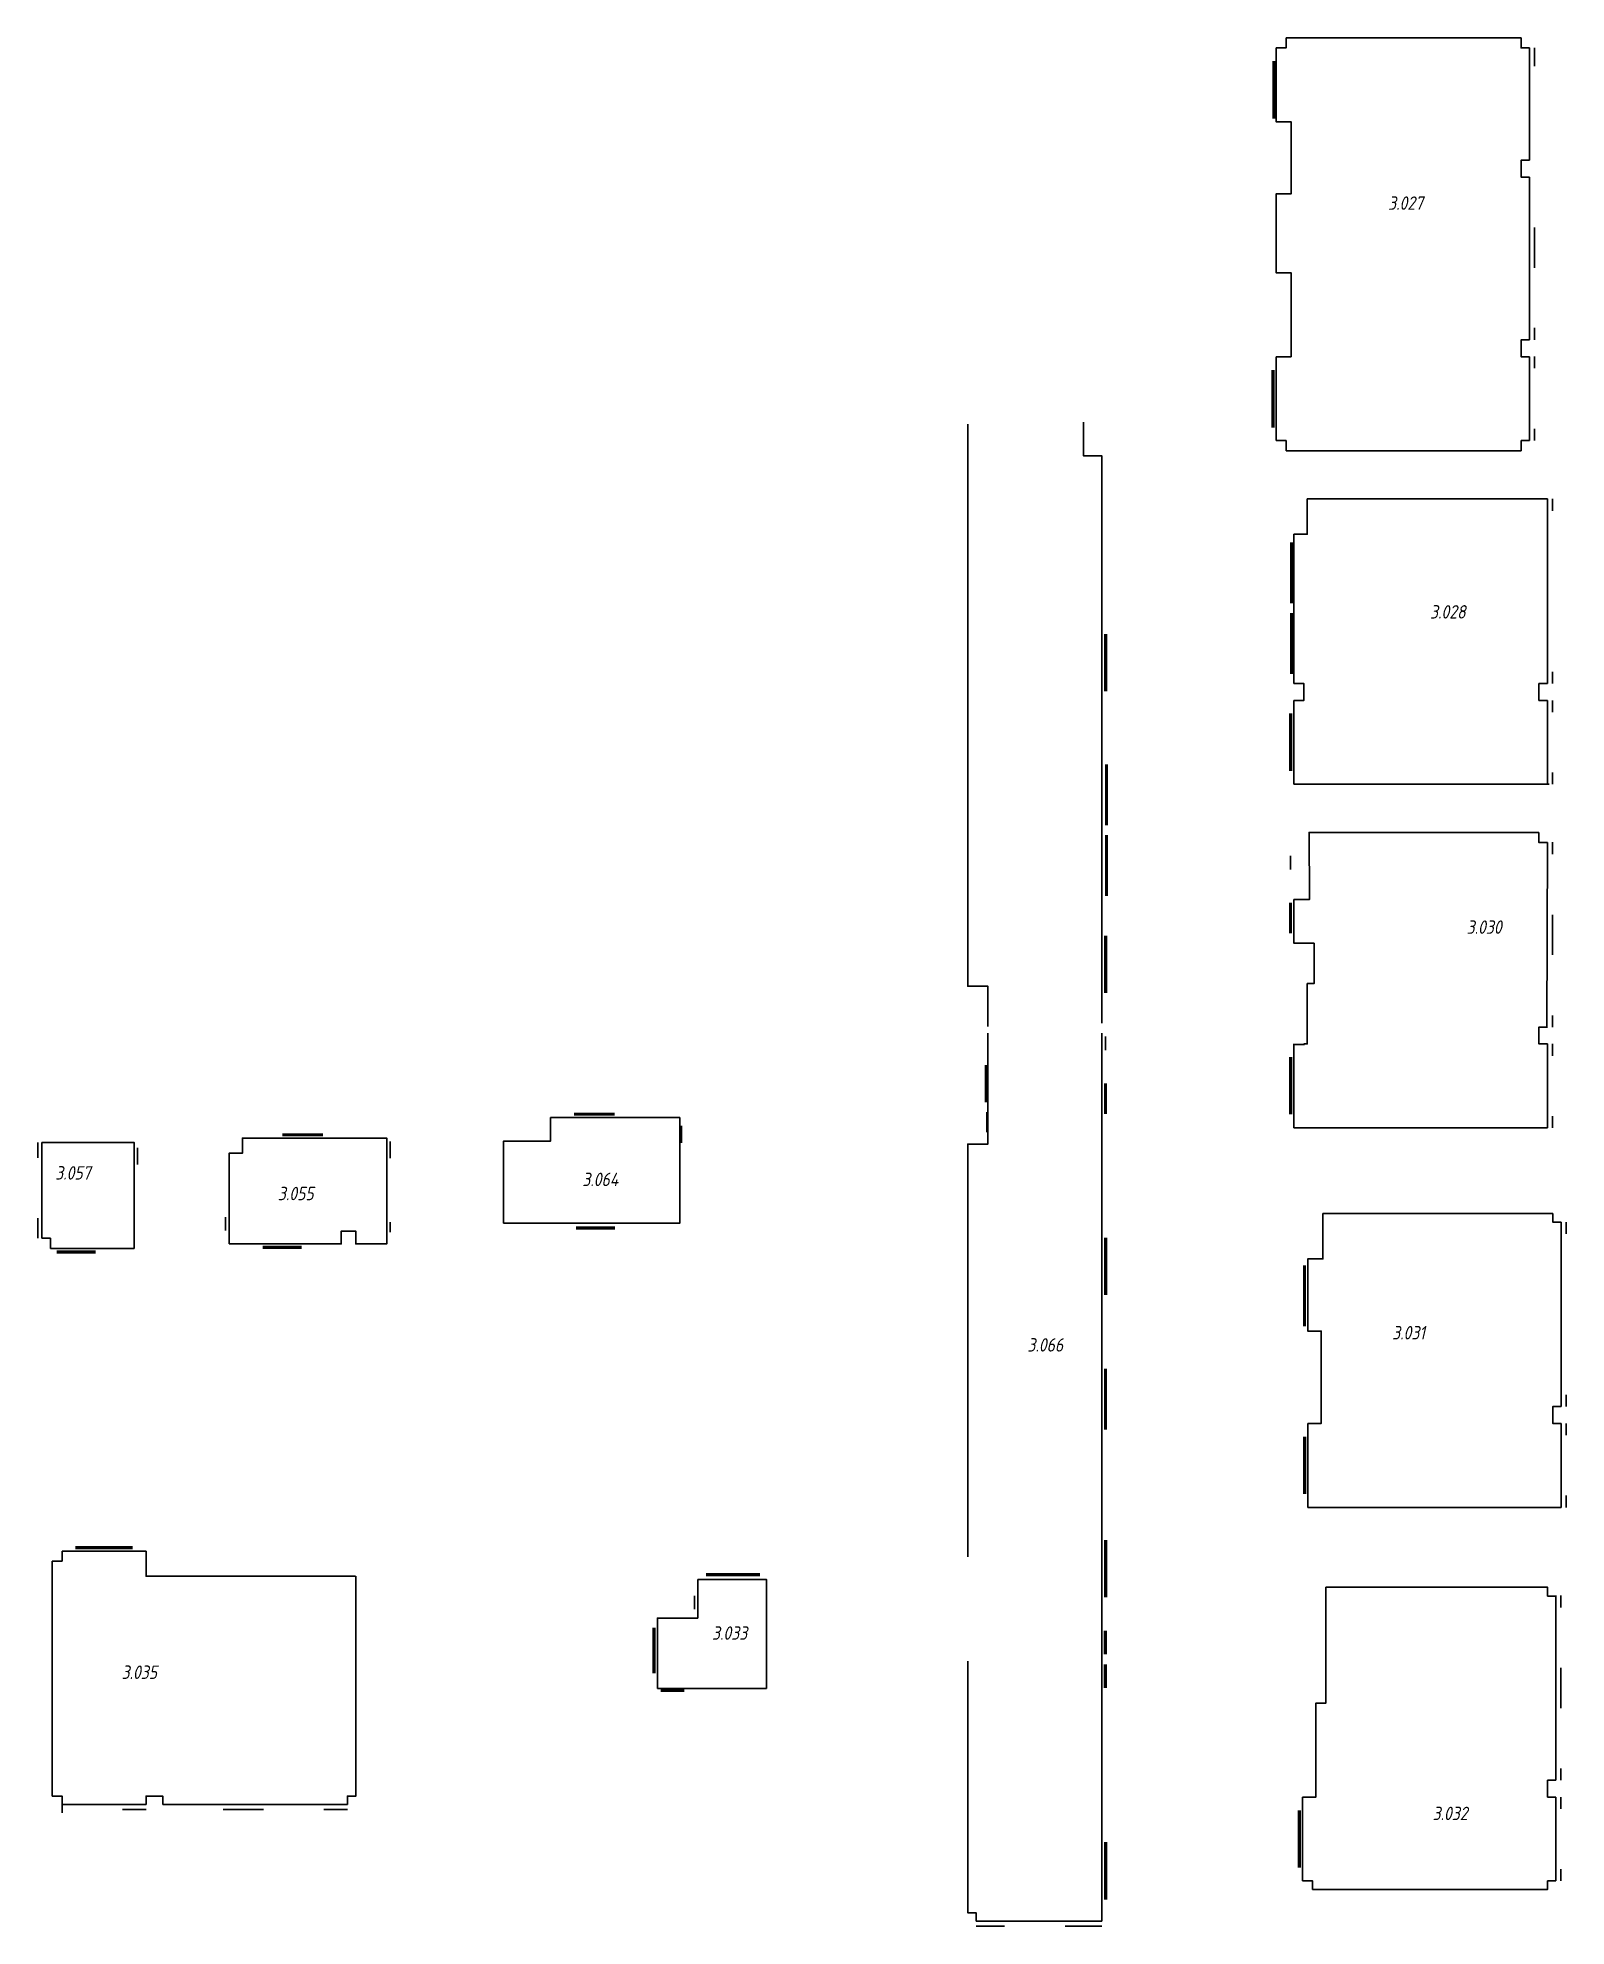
# Model space of a CAD drawing. Header units: millimetres. Extents: x -213536 to 1564669, y -45299 to 942238.
# Drawn here: x 1519137 to 1564669, y 633150 to 689406 of the extents above; entities that cross this region are included whole.
import ezdxf

# ---------------------------------------------------------------- set-up
doc = ezdxf.new("R2010")
doc.units = ezdxf.units.MM
for name, color, linetype, lineweight in [('2) ПГП 4м', 4, 'Continuous', 30), ('2.1) ПГП окна 2.8 м', 5, 'Continuous', 30), ('2.1.2) ПГП мини окна 0.9м -', 200, 'Continuous', 53), ('2.2) ПГП двери 2.4 -', 134, 'Continuous', 60), ('2.3) ПГП шлюз 1.8 м-', 140, 'Continuous', 60), ('3) ЖБ 4м', 3, 'Continuous', 30), ('3.1) ЖБ окна 1.2 м', 102, 'Continuous', 30), ('3.2) ЖБ двери 2.4 м -', 54, 'Continuous', 60), ('6) Мини окна 0.4 -', 10, 'Continuous', 30), ('Марки помещений', 7, 'Continuous', 9)]:
    doc.layers.add(name, color=color, linetype=linetype, lineweight=lineweight)
doc.styles.add('ISOCPEUR_I_2', font='isocpeui.ttf', dxfattribs={"width": 0.85, "height": 2.3})

msp = doc.modelspace()

# ---------------------------------------------------------------- texts
at = {"layer": 'Марки помещений', "color": 114, "true_color": 0x139b48, "char_height": 400, "attachment_point": 1, "style": 'ISOCPEUR_I_2'}
for s, insert, width in [('3.027', (1559362.2, 684681.1), 785.654), ('3.028', (1560610.2, 672504.5), 785.654), ('3.030', (1561700.7, 663113.3), 785.654), ('3.057', (1519655.3, 655791.8), 785.654), ('3.064', (1535356.7, 655598.2), 817.721), ('3.055', (1526287.8, 655177), 785.654), ('3.031', (1559481.1, 651030.6), 737.552), ('3.066', (1548616.3, 650668.4), 785.654), ('3.033', (1539220, 642085), 785.654), ('3.035', (1521632, 640916.7), 785.654), ('3.032', (1560685.8, 636711.1), 785.654)]:
    msp.add_mtext(s, dxfattribs=dict(at, insert=insert, width=width))

# ---------------------------------------------------------------- linework, layer by layer
at = {"layer": '2) ПГП 4м'}
for points in [[(1556323.9, 689405.9), (1563323.9, 689405.9)], [(1556323.9, 679905.9), (1556473.9, 679905.9), (1556473.9, 682405.9), (1556023.9, 682405.9), (1556023.9, 684755.9), (1556473.9, 684755.9), (1556473.9, 686905.9), (1556023.9, 686905.9), (1556023.9, 689105.9)], [(1556023.9, 677405.9), (1556023.9, 679905.9)], [(1550839, 672550.4), (1550839, 676950.4), (1550289, 676950.4), (1550289, 677950.4)], [(1546839, 677400.4), (1546839, 671950.4)], [(1563323.9, 677105.9), (1556323.9, 677105.9)], [(1556556.3, 670166.6), (1556556.3, 674616.6), (1556956.3, 674616.6), (1556956.3, 675666.6), (1563856.3, 675666.6)], [(1550839, 669550.4), (1550839, 672050.4)], [(1546839, 671350.4), (1546839, 665950.4)], [(1556556.3, 667166.6), (1556556.3, 669666.6)], [(1550839, 663550.4), (1550839, 669050.4)], [(1563856.3, 667166.6), (1556856.3, 667166.6)], [(1556856.3, 659433.3), (1556956.3, 659433.3), (1556956.3, 661221.3), (1556956.3, 661233.3), (1557156.3, 661233.3), (1557156.3, 662433.3), (1556556.3, 662433.3), (1556556.3, 663733.3), (1557018.4, 663733.3), (1557006.3, 665733.3), (1563856.3, 665733.3)], [(1546839, 665350.4), (1546839, 661150.4), (1547439, 661150.4), (1547439, 659950.4)], [(1550839, 660550.4), (1550839, 663050.4)], [(1547439, 659750.4), (1547439, 656450.4), (1546839, 656450.4), (1546839, 653950.4)], [(1550839, 654550.4), (1550839, 659750.4)], [(1556556.3, 656933.3), (1556556.3, 659433.3)], [(1524833.7, 653477.3), (1528178.7, 653477.3), (1528178.7, 653857.3), (1528608.7, 653857.3), (1528608.7, 653477.3), (1529533.7, 653477.3), (1529533.7, 656627.3), (1525233.7, 656627.3), (1525233.7, 656177.3), (1524833.7, 656177.3), (1524833.7, 653777.3)], [(1519512, 656492.6), (1522012, 656492.6), (1522012, 653642.6)], [(1557268.7, 648128.2), (1557368.7, 648128.2), (1557368.7, 650878.2), (1556968.7, 650878.2), (1556968.7, 653028.2), (1557418.7, 653028.2), (1557418.7, 654378.2)], [(1550839, 651550.4), (1550839, 654050.4)], [(1522012, 653342.6), (1519512, 653342.6)], [(1546839, 653350.4), (1546839, 647800.4)], [(1550839, 645550.4), (1550839, 651050.4)], [(1556968.7, 645628.2), (1556968.7, 647734.2), (1556968.7, 648128.2)], [(1546839, 647300.4), (1546839, 644150.4)], [(1550839, 642550.4), (1550839, 645050.4)], [(1519862.3, 644327.7), (1522362.3, 644327.7)], [(1519562.3, 637027.7), (1519562.3, 644027.7)], [(1522362.3, 644027.7), (1522362.3, 643577.7), (1528600.3, 643577.7)], [(1538396.5, 642327.6), (1538796.5, 642327.6), (1538796.5, 643477.6)], [(1557111.6, 636998.9), (1557211.6, 636998.9), (1557211.6, 639798.9), (1557511.6, 639798.9), (1557511.6, 643248.9)], [(1550839, 636550.4), (1550839, 642050.4)], [(1537596.5, 640227.6), (1540846.5, 640227.6)], [(1556811.6, 634498.9), (1556811.6, 636998.9)], [(1550839, 633550.4), (1550839, 636050.4)]]:
    msp.add_lwpolyline(points, dxfattribs=at)
msp.add_lwpolyline([(1533012.5, 654090.8), (1533012.5, 656540.8), (1534412.5, 656540.8), (1534412.5, 657240.8), (1538262.5, 657240.8), (1538262.5, 654090.8)], close=True, dxfattribs=at)
at = {"layer": '2.1) ПГП окна 2.8 м'}
for points in [[(1563723.9, 688555.9), (1563723.9, 689105.9)], [(1563723.9, 682555.9), (1563723.9, 683755.9)], [(1563723.9, 680411.9), (1563723.9, 680761.9)], [(1563723.9, 679561.9), (1563723.9, 679911.9)], [(1563723.9, 677405.9), (1563723.9, 677755.9)], [(1564256.3, 675316.6), (1564256.3, 675666.6)], [(1564256.3, 670166.6), (1564256.3, 670516.6)], [(1564256.3, 669316.6), (1564256.3, 669666.6)], [(1564256.3, 667172.6), (1564256.3, 667522.6)], [(1564256.3, 665089.3), (1564256.3, 665439.3)], [(1564256.3, 662083.3), (1564256.3, 663283.3)], [(1564256.3, 659933.3), (1564256.3, 660283.3)], [(1564256.3, 659083.3), (1564256.3, 659433.3)], [(1564256.3, 656933.3), (1564256.3, 657277.3)], [(1519137, 656042.6), (1519137, 656492.6)], [(1519137, 654242.6), (1519137, 653642.6)], [(1564668.7, 653778.2), (1564668.7, 654128.2)], [(1564668.7, 648628.2), (1564668.7, 648978.2)], [(1564668.7, 647778.2), (1564668.7, 648128.2)], [(1564668.7, 645628.2), (1564668.7, 645978.2)], [(1564511.6, 642648.9), (1564511.6, 642998.9)], [(1564511.6, 639648.9), (1564511.6, 640848.9)], [(1564511.6, 637498.9), (1564511.6, 637848.9)], [(1564511.6, 636648.9), (1564511.6, 636998.9)], [(1521662.3, 636627.7), (1522362.3, 636627.7)], [(1524662.3, 636627.7), (1525862.3, 636627.7)], [(1527662.3, 636627.7), (1528362.3, 636627.7)], [(1564511.6, 634498.9), (1564511.6, 634848.9)], [(1547089, 633150.4), (1547939, 633150.4)], [(1549739, 633150.4), (1550839, 633150.4)]]:
    msp.add_lwpolyline(points, dxfattribs=at)
at = {"layer": '2.1.2) ПГП мини окна 0.9м -'}
for points in [[(1556487.3, 672563.6), (1556487.3, 674369.6)], [(1556487.3, 670460.6), (1556487.3, 672266.6)], [(1550970, 665947.4), (1550970, 667753.4)], [(1550970, 663844.4), (1550970, 665650.4)], [(1556456.3, 662733.3), (1556456.3, 663633.3)], [(1547389, 657697.4), (1547389, 658800.4)], [(1550939, 657350.4), (1550939, 658250.4)], [(1535117.5, 657340.8), (1536312.5, 657340.8)], [(1526427.7, 656727.3), (1527633.7, 656727.3)], [(1556868.7, 651028.2), (1556868.7, 652828.2)], [(1550939, 647950.4), (1550939, 649750.4)]]:
    msp.add_lwpolyline(points, dxfattribs=at)
at = {"layer": '2.2) ПГП двери 2.4 -'}
for points in [[(1555954.9, 688705.9), (1555954.9, 687005.9)], [(1555923.9, 679499.9), (1555923.9, 677799.9)], [(1550939, 671644.4), (1550939, 669944.4)], [(1556456.3, 669271.6), (1556456.3, 667571.6)], [(1550939, 662655.4), (1550939, 660955.4)], [(1556456.3, 659038.3), (1556456.3, 657338.3)], [(1535176.5, 653959.8), (1536327.5, 653959.8)], [(1519706, 653242.6), (1520857, 653242.6)], [(1525838.7, 653377.3), (1526989.7, 653377.3)], [(1550939, 653655.4), (1550939, 651955.4)], [(1556868.7, 647733.2), (1556868.7, 646033.2)], [(1520262.3, 644427.7), (1521957.3, 644427.7)], [(1550939, 644655.4), (1550939, 642955.4)], [(1556711.6, 636598.9), (1556711.6, 634898.9)], [(1550939, 635650.4), (1550939, 633950.4)]]:
    msp.add_lwpolyline(points, dxfattribs=at)
at = {"layer": '2.3) ПГП шлюз 1.8 м-'}
for points in [[(1550939, 641250.4), (1550939, 641950.4)], [(1550939, 640250.4), (1550939, 640950.4)], [(1537693.5, 640177.6), (1538393.5, 640177.6)]]:
    msp.add_lwpolyline(points, dxfattribs=at)
at = {"layer": '3) ЖБ 4м'}
for points in [[(1556023.9, 689105.9), (1556323.9, 689105.9), (1556323.9, 689405.9)], [(1563573.9, 689105.9), (1563323.9, 689105.9), (1563323.9, 689405.9)], [(1563573.9, 685255.9), (1563323.9, 685255.9), (1563323.9, 685755.9), (1563573.9, 685755.9)], [(1563573.9, 679905.9), (1563323.9, 679905.9), (1563323.9, 680405.9), (1563573.9, 680405.9)], [(1556023.9, 679905.9), (1556323.9, 679905.9)], [(1546839, 677400.4), (1546839, 677900.4)], [(1556023.9, 677405.9), (1556323.9, 677405.9), (1556323.9, 677105.9)], [(1563573.9, 677405.9), (1563323.9, 677405.9)], [(1563323.9, 677405.9), (1563323.9, 677105.9)], [(1563856.3, 675666.6), (1564106.3, 675666.6)], [(1550839, 672050.4), (1550839, 672550.4)], [(1546839, 671350.4), (1546839, 671950.4)], [(1556556.3, 669666.6), (1556856.3, 669666.6), (1556856.3, 670166.6), (1556556.3, 670166.6)], [(1564106.3, 669666.6), (1563856.3, 669666.6), (1563856.3, 670166.6), (1564106.3, 670166.6)], [(1550839, 669050.4), (1550839, 669550.4)], [(1556556.3, 667166.6), (1556856.3, 667166.6)], [(1563856.3, 667166.6), (1564156.3, 667166.6)], [(1546839, 665350.4), (1546839, 665950.4)], [(1564106.3, 665433.3), (1563856.3, 665433.3), (1563856.3, 665733.3)], [(1550839, 663050.4), (1550839, 663550.4)], [(1550839, 660050.4), (1550839, 660550.4)], [(1564106.3, 659433.3), (1563856.3, 659433.3), (1563856.3, 659933.3), (1564106.3, 659933.3)], [(1556568.3, 659421.3), (1556868.3, 659421.3)], [(1556556.3, 656933.3), (1564106.3, 656933.3)], [(1519262, 656492.6), (1519512, 656492.6)], [(1550839, 654050.4), (1550839, 654550.4)], [(1564518.7, 654128.2), (1564268.7, 654128.2), (1564268.7, 654378.2), (1557418.7, 654378.2)], [(1524840.7, 653477.3), (1524833.7, 653777.3)], [(1546839, 653350.4), (1546839, 653950.4)], [(1519512, 653342.6), (1519512, 653642.6), (1519262, 653642.6)], [(1522012, 653642.6), (1522012, 653342.6)], [(1550839, 651050.4), (1550839, 651550.4)], [(1564518.7, 648128.2), (1564268.7, 648128.2), (1564268.7, 648628.2), (1564518.7, 648628.2)], [(1556968.7, 648128.2), (1557268.7, 648128.2)], [(1546839, 647300.4), (1546839, 647800.4)], [(1550839, 645050.4), (1550839, 645550.4)], [(1564518.7, 645628.2), (1556968.7, 645628.2)], [(1519562.3, 644027.7), (1519862.3, 644027.7), (1519862.3, 644327.7)], [(1522362.3, 644027.7), (1522362.3, 644327.7)], [(1528362.3, 636777.7), (1528362.3, 637027.7), (1528612.3, 637027.7), (1528612.3, 643577.7)], [(1538796.5, 643477.6), (1540846.5, 643477.6), (1540846.5, 640227.6)], [(1557511.6, 643248.9), (1564111.6, 643248.9), (1564111.6, 642986.4), (1564361.6, 642986.4)], [(1550839, 642050.4), (1550839, 642550.4)], [(1537596.5, 640227.6), (1537596.5, 642327.6), (1538396.5, 642327.6)], [(1546839, 641050.4), (1546839, 633550.4), (1547089, 633550.4), (1547089, 633300.4)], [(1564361.6, 636998.9), (1564111.6, 636998.9), (1564111.6, 637498.9), (1564361.6, 637498.9)], [(1519562.3, 637027.7), (1519862.3, 637027.7), (1519862.3, 636527.7)], [(1522362.3, 636777.7), (1522362.3, 637027.7), (1522862.3, 637027.7), (1522862.3, 636777.7)], [(1556811.6, 636998.9), (1557111.6, 636998.9)], [(1550839, 636050.4), (1550839, 636550.4)], [(1556811.6, 634498.9), (1557111.6, 634498.9), (1557111.6, 634248.9), (1564111.6, 634248.9), (1564111.6, 634498.9), (1564361.6, 634498.9)], [(1550839, 633300.4), (1550839, 633550.4)]]:
    msp.add_lwpolyline(points, dxfattribs=at)
at = {"layer": '3.1) ЖБ окна 1.2 м'}
for points in [[(1563573.9, 685755.9), (1563573.9, 689105.9)], [(1563573.9, 680405.9), (1563573.9, 685255.9)], [(1563573.9, 677405.9), (1563573.9, 679905.9)], [(1564106.3, 670166.6), (1564106.3, 675674.2)], [(1564106.3, 667166.6), (1564106.3, 669666.6)], [(1564094.3, 659945.3), (1564106.3, 665433.3)], [(1564106.3, 656933.3), (1564106.3, 659433.3)], [(1519262, 656492.6), (1519262, 653642.6)], [(1564518.7, 648628.2), (1564518.7, 654128.2)], [(1564518.7, 645628.2), (1564518.7, 648128.2)], [(1564361.6, 637498.9), (1564361.6, 642998.9)], [(1564361.6, 634498.9), (1564361.6, 636998.9)], [(1519862.3, 636777.7), (1522362.3, 636777.7)], [(1522862.3, 636777.7), (1524668.3, 636777.7), (1525862.3, 636777.7)], [(1525862.3, 636777.7), (1528362.3, 636777.7)], [(1547089, 633300.4), (1550839, 633300.4)]]:
    msp.add_lwpolyline(points, dxfattribs=at)
at = {"layer": '3.2) ЖБ двери 2.4 м -'}
for points in [[(1539046.5, 643627.6), (1540646.5, 643627.6)], [(1537496.5, 640686.9), (1537496.5, 642036.9)]]:
    msp.add_lwpolyline(points, dxfattribs=at)
at = {"layer": '6) Мини окна 0.4 -'}
for points in [[(1556456.3, 664633.3), (1556456.3, 665033.3)], [(1550939, 659250.4), (1550939, 659650.4)], [(1556456.3, 657827.8), (1556456.3, 658588.3)], [(1547409, 656800.4), (1547409, 657400.4)], [(1529633.7, 656027.3), (1529633.7, 656527.3)], [(1538312.5, 656490.8), (1538312.5, 656990.8)], [(1522112, 655842.6), (1522112, 656342.6)], [(1524733.7, 653871.3), (1524733.7, 654271.3)], [(1529633.7, 653827.3), (1529633.7, 654127.3)], [(1550939, 652444.9), (1550939, 653205.4)], [(1556868.7, 646512.8), (1556868.7, 647273.3)], [(1520697, 644427.7), (1521541.1, 644427.7)], [(1550939, 643435), (1550939, 644195.5)], [(1538696.5, 642597.6), (1538696.5, 642997.6)], [(1556711.6, 635376.6), (1556711.6, 636137.1)], [(1550939, 634428.1), (1550939, 635188.6)]]:
    msp.add_lwpolyline(points, dxfattribs=at)

msp.set_redraw_order([(e.dxf.handle, doc.entitydb.next_handle()) for e in msp.query("TEXT MTEXT ATTDEF DIMENSION ARC_DIMENSION")])  # texts and dimensions are drawn at this point

doc.saveas('drawing.dxf')
